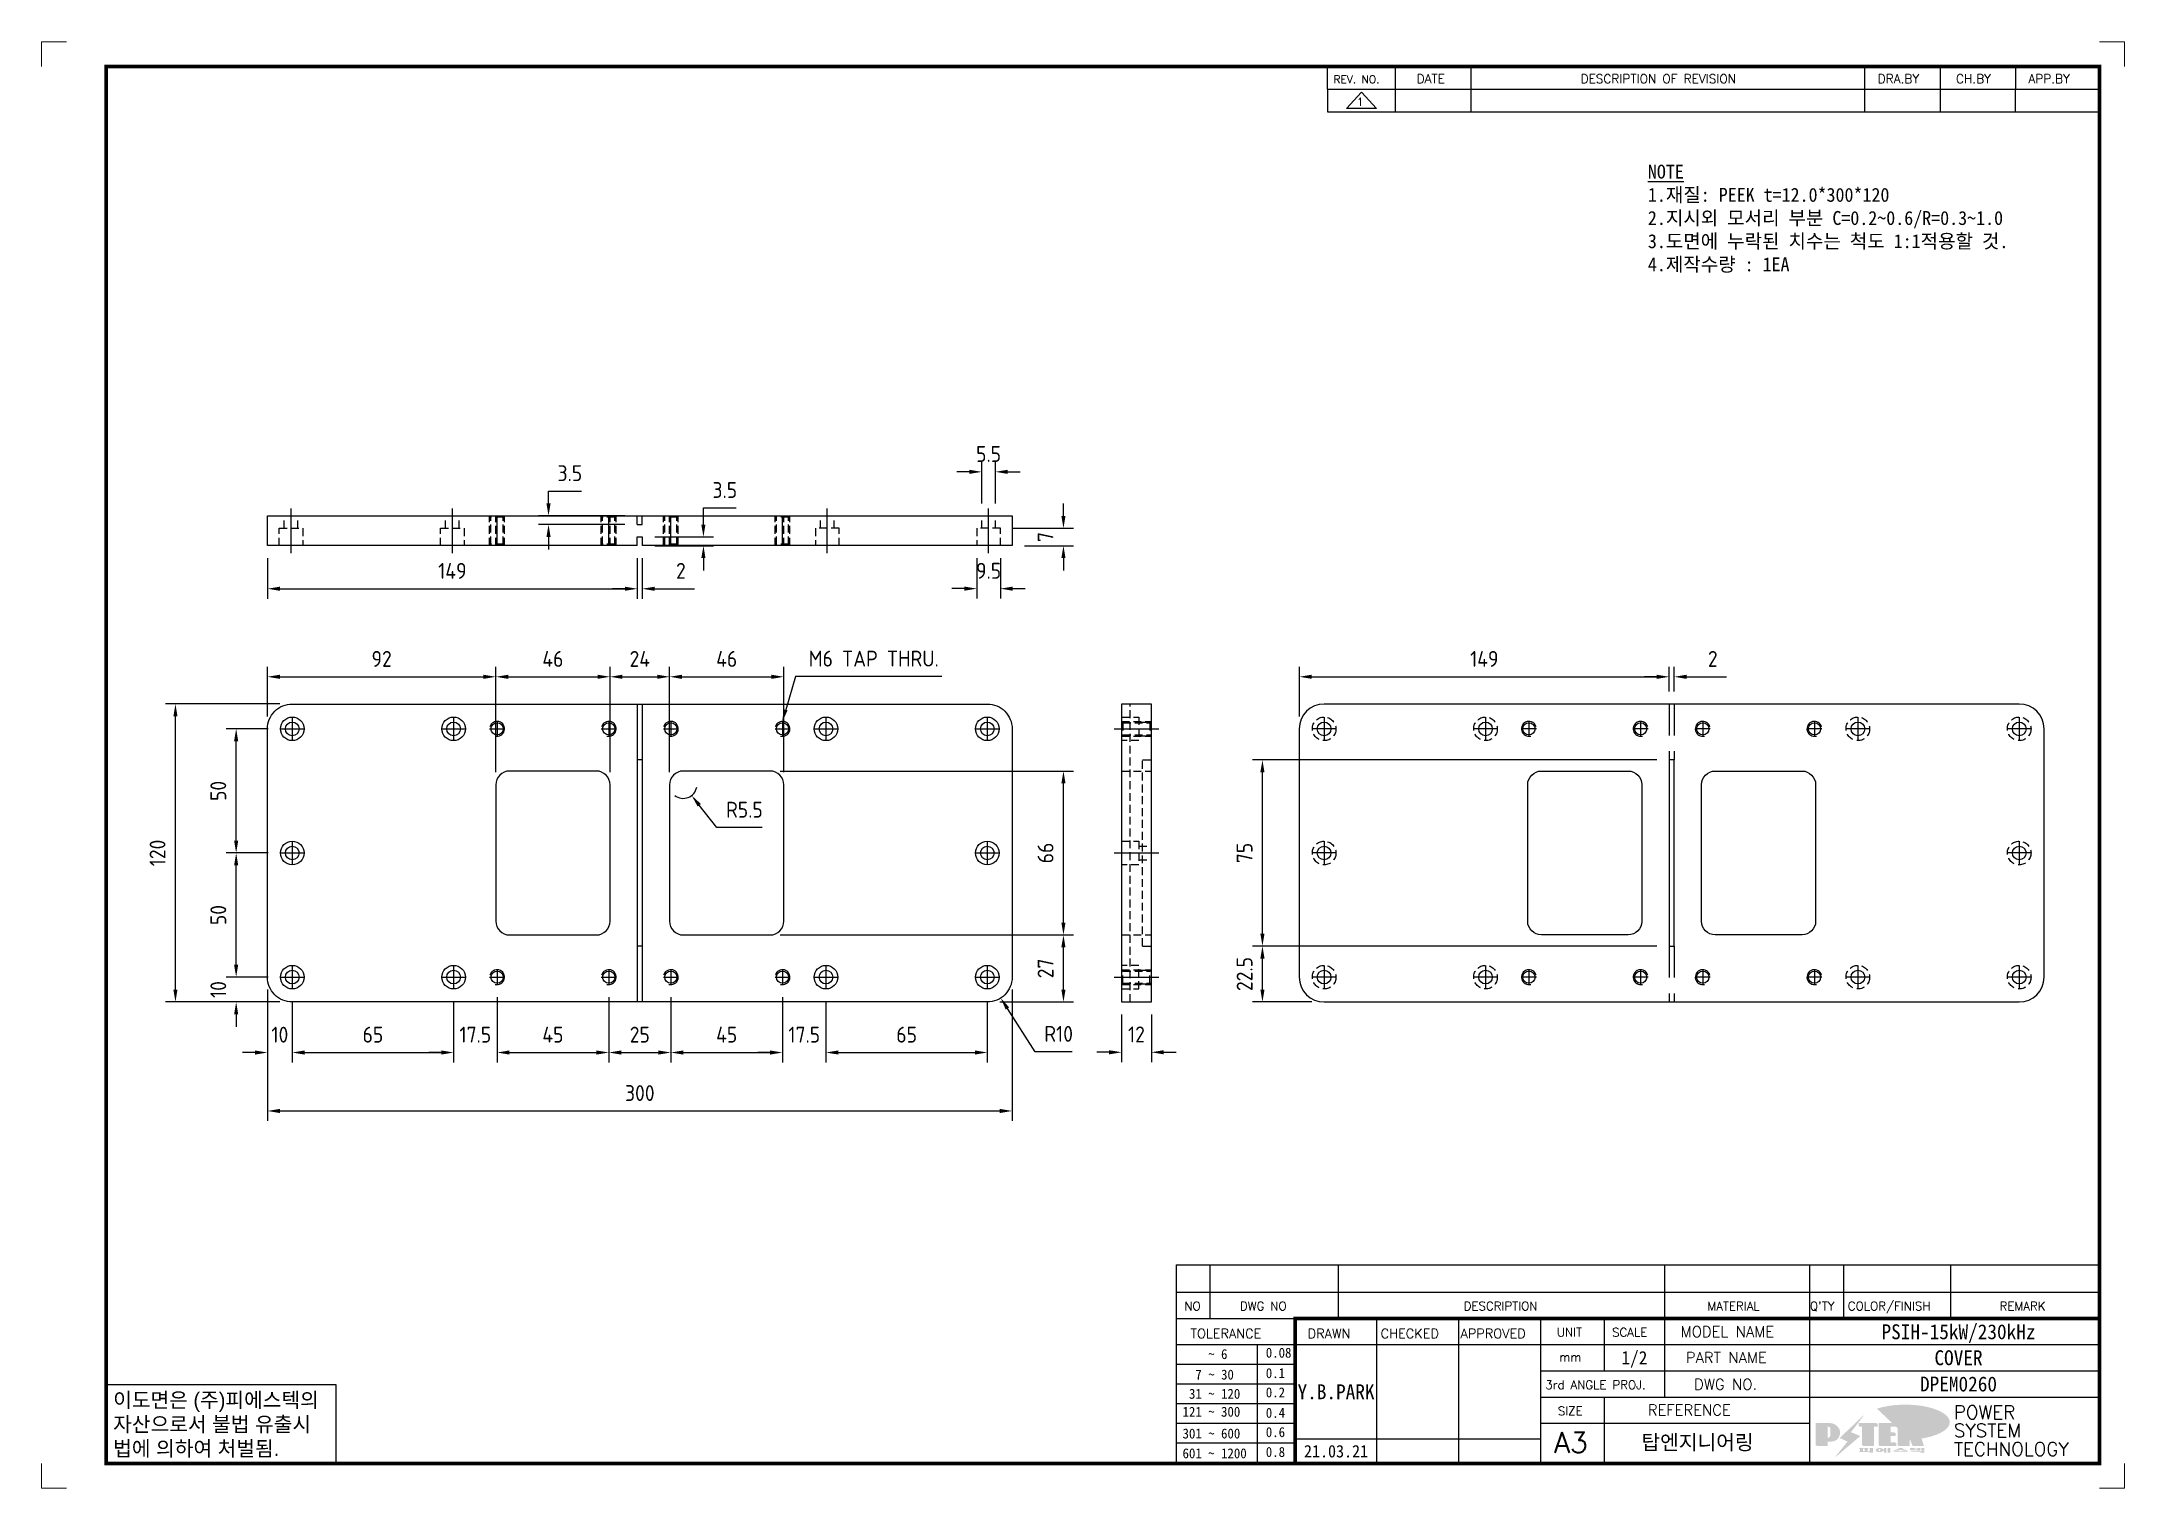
# Model space of a CAD drawing. Header units: millimetres. Extents: x -4251 to 2609, y -1673 to 4048.
# Drawn here: x 157 to 996, y -331 to 251 of the extents above; entities that cross this region are included whole.
import ezdxf
from ezdxf.enums import TextEntityAlignment as Align

# ---------------------------------------------------------------- set-up
doc = ezdxf.new("R2010")
doc.units = ezdxf.units.MM
for name, pattern in [('CENTER', [50.8, 31.75, -6.35, 6.35, -6.35]), ('HIDDEN2', [4.7625, 3.175, -1.5875]), ('HIDDENX2', [19.05, 12.7, -6.35])]:
    doc.linetypes.add(name, pattern=pattern)
for name, color, linetype in [('CENTER', 1, 'CENTER'), ('FORMAT-1', 7, 'Continuous'), ('line', 3, 'Continuous'), ('THIN', 3, 'Continuous')]:
    doc.layers.add(name, color=color, linetype=linetype)
doc.styles.add('h1', font='')
doc.styles.add('HAN', font='')
doc.styles.add('RC', font='simplex.shx')
doc.styles.add('ROMANT', font='simplex.shx')
doc.styles.add('RT', font='simplex.shx', dxfattribs={"oblique": 15})
doc.styles.get("Standard").update_dxf_attribs({"font": 'ISOCP.SHX', "bigfont": 'WHGTXT.SHX'})
doc.styles.get('h1').set_extended_font_data('New Gulim')
doc.styles.get('HAN').set_extended_font_data('GulimChe')
doc.dimstyles.new('PS-2', dxfattribs={"dimscale": 2, "dimtxt": 3.2, "dimasz": 2.5, "dimexe": 2, "dimexo": 2.5, "dimgap": 2, "dimtad": 1, "dimtoh": 1, "dimrnd": 0.05, "dimzin": 12, "dimdsep": 46, "dimtxsty": 'Standard', "dimcen": 0, "dimclrt": 2, "dimazin": 3, "dimtfac": 1, "dimtofl": 0, "dimtmove": 0, "dimatfit": 3, "dimfxl": 0, "dimtolj": 1, "dimtzin": 0, "dimarcsym": 0})

msp = doc.modelspace()

# ---------------------------------------------------------------- texts
at = {"color": 2, "insert": (803.9715, 201.7897, -0.0003), "char_height": 5.600191, "attachment_point": 1, "style": 'HAN'}
msp.add_mtext_dynamic_manual_height_columns('{\\LNOTE\\P}1.재질: PEEK t=12.0*300*120\\P2.지시외 모서리 부분 C=0.2~0.6/R=0.3~1.0\\P3.도면에 누락된 치수는 척도 1:1적용할 것.\\P{\\C1;4.제작수량 : 1EA}', width=794.617376, gutter_width=769.2954, heights=[449.7266], dxfattribs=at)

# ---------------------------------------------------------------- blocks, each defined once
blk = doc.blocks.new('*D757')
at = {"color": 0, "lineweight": -2}
for p, q in [((247.87, -130.4), (247.87, -159.76)), ((257.87, -135.15), (257.87, -159.76)), ((242.87, -155.76), (237.87, -155.76)), ((262.87, -155.76), (267.87, -155.76))]:
    blk.add_line(p, q, dxfattribs=at)
at = {"color": 0}
for points in [[(242.87, -154.92), (242.87, -156.59), (247.87, -155.76)], [(262.87, -154.92), (262.87, -156.59), (257.87, -155.76)]]:
    blk.add_solid(points, dxfattribs=at)
at = {"layer": 'DEFPOINTS', "color": 0}
for p in [(247.87, -125.4), (257.87, -130.15), (257.87, -155.76)]:
    blk.add_point(p, dxfattribs=at)
at = {"color": 2, "insert": (252.87, -148.56), "char_height": 6.4, "attachment_point": 5}
blk.add_mtext('\\A1;10', dxfattribs=at)
blk = doc.blocks.new('*D758')
at = {"color": 0, "lineweight": -2}
for p, q in [((257.87, -135.15), (257.87, -159.76)), ((322.87, -135.15), (322.87, -159.76)), ((262.87, -155.76), (317.87, -155.76))]:
    blk.add_line(p, q, dxfattribs=at)
at = {"color": 0}
for points in [[(262.87, -154.92), (262.87, -156.59), (257.87, -155.76)], [(317.87, -154.92), (317.87, -156.59), (322.87, -155.76)]]:
    blk.add_solid(points, dxfattribs=at)
at = {"layer": 'DEFPOINTS', "color": 0}
for p in [(257.87, -130.15), (322.87, -130.15), (322.87, -155.76)]:
    blk.add_point(p, dxfattribs=at)
at = {"color": 2, "insert": (290.37, -148.56), "char_height": 6.4, "attachment_point": 5}
blk.add_mtext('\\A1;65', dxfattribs=at)
blk = doc.blocks.new('*D759')
at = {"color": 0, "lineweight": -2}
for p, q in [((340.37, -133.4), (340.37, -159.76)), ((322.87, -135.15), (322.87, -159.76)), ((317.87, -155.76), (312.87, -155.76)), ((345.37, -155.76), (350.37, -155.76))]:
    blk.add_line(p, q, dxfattribs=at)
at = {"color": 0}
for points in [[(317.87, -154.92), (317.87, -156.59), (322.87, -155.76)], [(345.37, -154.92), (345.37, -156.59), (340.37, -155.76)]]:
    blk.add_solid(points, dxfattribs=at)
at = {"layer": 'DEFPOINTS', "color": 0}
for p in [(322.87, -130.15), (340.37, -128.4), (340.37, -155.76)]:
    blk.add_point(p, dxfattribs=at)
at = {"color": 2, "insert": (331.62, -148.56), "char_height": 6.4, "attachment_point": 5}
blk.add_mtext('\\A1;17.5', dxfattribs=at)
blk = doc.blocks.new('*D760')
at = {"color": 0, "lineweight": -2}
for p, q in [((340.37, -133.4), (340.37, -159.76)), ((385.37, -133.4), (385.37, -159.76)), ((345.37, -155.76), (380.37, -155.76))]:
    blk.add_line(p, q, dxfattribs=at)
at = {"color": 0}
for points in [[(345.37, -154.92), (345.37, -156.59), (340.37, -155.76)], [(380.37, -154.92), (380.37, -156.59), (385.37, -155.76)]]:
    blk.add_solid(points, dxfattribs=at)
at = {"layer": 'DEFPOINTS', "color": 0}
for p in [(340.37, -128.4), (385.37, -128.4), (385.37, -155.76)]:
    blk.add_point(p, dxfattribs=at)
at = {"color": 2, "insert": (362.87, -148.56), "char_height": 6.4, "attachment_point": 5}
blk.add_mtext('\\A1;45', dxfattribs=at)
blk = doc.blocks.new('*D761')
at = {"color": 0, "lineweight": -2}
for p, q in [((385.37, -133.4), (385.37, -159.76)), ((410.37, -133.4), (410.37, -159.76)), ((390.37, -155.76), (405.37, -155.76))]:
    blk.add_line(p, q, dxfattribs=at)
at = {"color": 0}
for points in [[(390.37, -154.92), (390.37, -156.59), (385.37, -155.76)], [(405.37, -154.92), (405.37, -156.59), (410.37, -155.76)]]:
    blk.add_solid(points, dxfattribs=at)
at = {"layer": 'DEFPOINTS', "color": 0}
for p in [(385.37, -128.4), (410.37, -128.4), (410.37, -155.76)]:
    blk.add_point(p, dxfattribs=at)
at = {"color": 2, "insert": (397.87, -148.55), "char_height": 6.4, "attachment_point": 5}
blk.add_mtext('\\A1;25', dxfattribs=at)
blk = doc.blocks.new('*D762')
at = {"color": 0, "lineweight": -2}
for p, q in [((410.37, -133.4), (410.37, -159.76)), ((455.37, -133.4), (455.37, -159.76)), ((415.37, -155.76), (450.37, -155.76))]:
    blk.add_line(p, q, dxfattribs=at)
at = {"color": 0}
for points in [[(415.37, -154.92), (415.37, -156.59), (410.37, -155.76)], [(450.37, -154.92), (450.37, -156.59), (455.37, -155.76)]]:
    blk.add_solid(points, dxfattribs=at)
at = {"layer": 'DEFPOINTS', "color": 0}
for p in [(410.37, -128.4), (455.37, -128.4), (455.37, -155.76)]:
    blk.add_point(p, dxfattribs=at)
at = {"color": 2, "insert": (432.87, -148.56), "char_height": 6.4, "attachment_point": 5}
blk.add_mtext('\\A1;45', dxfattribs=at)
blk = doc.blocks.new('*D763')
at = {"color": 0, "lineweight": -2}
for p, q in [((455.37, -133.4), (455.37, -159.76)), ((472.87, -135.15), (472.87, -159.76)), ((450.37, -155.76), (445.37, -155.76)), ((477.87, -155.76), (482.87, -155.76))]:
    blk.add_line(p, q, dxfattribs=at)
at = {"color": 0}
for points in [[(450.37, -154.92), (450.37, -156.59), (455.37, -155.76)], [(477.87, -154.92), (477.87, -156.59), (472.87, -155.76)]]:
    blk.add_solid(points, dxfattribs=at)
at = {"layer": 'DEFPOINTS', "color": 0}
for p in [(455.37, -128.4), (472.87, -130.15), (472.87, -155.76)]:
    blk.add_point(p, dxfattribs=at)
at = {"color": 2, "insert": (464.12, -148.56), "char_height": 6.4, "attachment_point": 5}
blk.add_mtext('\\A1;17.5', dxfattribs=at)
blk = doc.blocks.new('*D764')
at = {"color": 0, "lineweight": -2}
for p, q in [((472.87, -135.15), (472.87, -159.76)), ((537.87, -135.15), (537.87, -159.76)), ((477.87, -155.76), (532.87, -155.76))]:
    blk.add_line(p, q, dxfattribs=at)
at = {"color": 0}
for points in [[(477.87, -154.92), (477.87, -156.59), (472.87, -155.76)], [(532.87, -154.92), (532.87, -156.59), (537.87, -155.76)]]:
    blk.add_solid(points, dxfattribs=at)
at = {"layer": 'DEFPOINTS', "color": 0}
for p in [(472.87, -130.15), (537.87, -130.15), (537.87, -155.76)]:
    blk.add_point(p, dxfattribs=at)
at = {"color": 2, "insert": (505.37, -148.56), "char_height": 6.4, "attachment_point": 5}
blk.add_mtext('\\A1;65', dxfattribs=at)
blk = doc.blocks.new('*D765')
at = {"color": 0, "lineweight": -2}
for p, q in [((247.87, -130.4), (247.87, -183.29)), ((547.87, -130.4), (547.87, -183.29)), ((252.87, -179.29), (542.87, -179.29))]:
    blk.add_line(p, q, dxfattribs=at)
at = {"color": 0}
for points in [[(252.87, -178.46), (252.87, -180.13), (247.87, -179.29)], [(542.87, -178.46), (542.87, -180.13), (547.87, -179.29)]]:
    blk.add_solid(points, dxfattribs=at)
at = {"layer": 'DEFPOINTS', "color": 0}
for p in [(247.87, -125.4), (547.87, -125.4), (547.87, -179.29)]:
    blk.add_point(p, dxfattribs=at)
at = {"color": 2, "insert": (397.87, -172.09), "char_height": 6.4, "attachment_point": 5}
blk.add_mtext('\\A1;300', dxfattribs=at)
blk = doc.blocks.new('*D766')
at = {"color": 0, "lineweight": -2}
for p, q in [((235.27, -120.4), (235.27, -115.4)), ((248.12, -125.4), (231.27, -125.4)), ((252.87, -135.4), (231.27, -135.4)), ((235.27, -140.4), (235.27, -145.4))]:
    blk.add_line(p, q, dxfattribs=at)
at = {"color": 0}
for points in [[(234.43, -120.4), (236.1, -120.4), (235.27, -125.4)], [(234.43, -140.4), (236.1, -140.4), (235.27, -135.4)]]:
    blk.add_solid(points, dxfattribs=at)
at = {"layer": 'DEFPOINTS', "color": 0}
for p in [(235.27, -125.4), (253.12, -125.4), (257.87, -135.4)]:
    blk.add_point(p, dxfattribs=at)
at = {"color": 2, "insert": (228.07, -130.4), "char_height": 6.4, "attachment_point": 5, "rotation": 90}
blk.add_mtext('\\A1;10', dxfattribs=at)
blk = doc.blocks.new('*D767')
at = {"color": 0, "lineweight": -2}
for p, q in [((248.12, -75.4), (231.27, -75.4)), ((235.27, -120.4), (235.27, -80.4)), ((248.12, -125.4), (231.27, -125.4))]:
    blk.add_line(p, q, dxfattribs=at)
at = {"color": 0}
for points in [[(234.43, -80.4), (236.1, -80.4), (235.27, -75.4)], [(234.43, -120.4), (236.1, -120.4), (235.27, -125.4)]]:
    blk.add_solid(points, dxfattribs=at)
at = {"layer": 'DEFPOINTS', "color": 0}
for p in [(235.27, -75.4), (253.12, -75.4), (253.12, -125.4)]:
    blk.add_point(p, dxfattribs=at)
at = {"color": 2, "insert": (228.07, -100.4), "char_height": 6.4, "attachment_point": 5, "rotation": 90}
blk.add_mtext('\\A1;50', dxfattribs=at)
blk = doc.blocks.new('*D768')
at = {"color": 0, "lineweight": -2}
for p, q in [((248.12, -25.4), (231.27, -25.4)), ((235.27, -70.4), (235.27, -30.4)), ((248.12, -75.4), (231.27, -75.4))]:
    blk.add_line(p, q, dxfattribs=at)
at = {"color": 0}
for points in [[(234.43, -30.4), (236.1, -30.4), (235.27, -25.4)], [(234.43, -70.4), (236.1, -70.4), (235.27, -75.4)]]:
    blk.add_solid(points, dxfattribs=at)
at = {"layer": 'DEFPOINTS', "color": 0}
for p in [(235.27, -25.4), (253.12, -25.4), (253.12, -75.4)]:
    blk.add_point(p, dxfattribs=at)
at = {"color": 2, "insert": (228.07, -50.4), "char_height": 6.4, "attachment_point": 5, "rotation": 90}
blk.add_mtext('\\A1;50', dxfattribs=at)
blk = doc.blocks.new('*D769')
at = {"color": 0, "lineweight": -2}
for p, q in [((252.87, -15.4), (206.8, -15.4)), ((210.8, -130.4), (210.8, -20.4)), ((252.87, -135.4), (206.8, -135.4))]:
    blk.add_line(p, q, dxfattribs=at)
at = {"color": 0}
for points in [[(209.97, -20.4), (211.63, -20.4), (210.8, -15.4)], [(209.97, -130.4), (211.63, -130.4), (210.8, -135.4)]]:
    blk.add_solid(points, dxfattribs=at)
at = {"layer": 'DEFPOINTS', "color": 0}
for p in [(210.8, -15.4), (257.87, -15.4), (257.87, -135.4)]:
    blk.add_point(p, dxfattribs=at)
at = {"color": 2, "insert": (203.6, -75.4), "char_height": 6.4, "attachment_point": 5, "rotation": 90}
blk.add_mtext('\\A1;120', dxfattribs=at)
blk = doc.blocks.new('*D770')
at = {"color": 0, "lineweight": -2}
for p, q in [((247.87, -20.4), (247.87, -0.44)), ((252.87, -4.44), (334.87, -4.44)), ((339.87, -42.9), (339.87, -0.44))]:
    blk.add_line(p, q, dxfattribs=at)
at = {"color": 0}
for points in [[(252.87, -3.61), (252.87, -5.28), (247.87, -4.44)], [(334.87, -3.61), (334.87, -5.28), (339.87, -4.44)]]:
    blk.add_solid(points, dxfattribs=at)
at = {"layer": 'DEFPOINTS', "color": 0}
for p in [(339.87, -4.44), (247.87, -25.4), (339.87, -47.9)]:
    blk.add_point(p, dxfattribs=at)
at = {"color": 2, "insert": (293.87, 2.76), "char_height": 6.4, "attachment_point": 5}
blk.add_mtext('\\A1;92', dxfattribs=at)
blk = doc.blocks.new('*D771')
at = {"color": 0, "lineweight": -2}
for p, q in [((339.87, -42.9), (339.87, -0.44)), ((344.87, -4.44), (380.87, -4.44)), ((385.87, -42.9), (385.87, -0.44))]:
    blk.add_line(p, q, dxfattribs=at)
at = {"color": 0}
for points in [[(344.87, -3.61), (344.87, -5.28), (339.87, -4.44)], [(380.87, -3.61), (380.87, -5.28), (385.87, -4.44)]]:
    blk.add_solid(points, dxfattribs=at)
at = {"layer": 'DEFPOINTS', "color": 0}
for p in [(385.87, -4.44), (339.87, -47.9), (385.87, -47.9)]:
    blk.add_point(p, dxfattribs=at)
at = {"color": 2, "insert": (362.87, 2.76), "char_height": 6.4, "attachment_point": 5}
blk.add_mtext('\\A1;46', dxfattribs=at)
blk = doc.blocks.new('*D772')
at = {"color": 0, "lineweight": -2}
for p, q in [((385.87, -42.9), (385.87, -0.44)), ((390.87, -4.44), (404.87, -4.44)), ((409.87, -42.9), (409.87, -0.44))]:
    blk.add_line(p, q, dxfattribs=at)
at = {"color": 0}
for points in [[(390.87, -3.61), (390.87, -5.28), (385.87, -4.44)], [(404.87, -3.61), (404.87, -5.28), (409.87, -4.44)]]:
    blk.add_solid(points, dxfattribs=at)
at = {"layer": 'DEFPOINTS', "color": 0}
for p in [(409.87, -4.44), (385.87, -47.9), (409.87, -47.9)]:
    blk.add_point(p, dxfattribs=at)
at = {"color": 2, "insert": (397.87, 2.76), "char_height": 6.4, "attachment_point": 5}
blk.add_mtext('\\A1;24', dxfattribs=at)
blk = doc.blocks.new('*D773')
at = {"color": 0, "lineweight": -2}
for p, q in [((409.87, -42.9), (409.87, -0.44)), ((414.87, -4.44), (450.87, -4.44)), ((455.87, -42.9), (455.87, -0.44))]:
    blk.add_line(p, q, dxfattribs=at)
at = {"color": 0}
for points in [[(414.87, -3.61), (414.87, -5.28), (409.87, -4.44)], [(450.87, -3.61), (450.87, -5.28), (455.87, -4.44)]]:
    blk.add_solid(points, dxfattribs=at)
at = {"layer": 'DEFPOINTS', "color": 0}
for p in [(455.87, -4.44), (409.87, -47.9), (455.87, -47.9)]:
    blk.add_point(p, dxfattribs=at)
at = {"color": 2, "insert": (432.87, 2.76), "char_height": 6.4, "attachment_point": 5}
blk.add_mtext('\\A1;46', dxfattribs=at)
blk = doc.blocks.new('*D774')
at = {"color": 0, "lineweight": -2}
for p, q in [((454.37, -108.4), (572.53, -108.4)), ((568.53, -130.4), (568.53, -113.4)), ((542.87, -135.4), (572.53, -135.4))]:
    blk.add_line(p, q, dxfattribs=at)
at = {"color": 0}
for points in [[(567.69, -113.4), (569.36, -113.4), (568.53, -108.4)], [(567.69, -130.4), (569.36, -130.4), (568.53, -135.4)]]:
    blk.add_solid(points, dxfattribs=at)
at = {"layer": 'DEFPOINTS', "color": 0}
for p in [(449.37, -108.4), (568.53, -108.4), (537.87, -135.4)]:
    blk.add_point(p, dxfattribs=at)
at = {"color": 2, "insert": (561.33, -121.9), "char_height": 6.4, "attachment_point": 5, "rotation": 90}
blk.add_mtext('\\A1;27', dxfattribs=at)
blk = doc.blocks.new('*D775')
at = {"color": 0, "lineweight": -2}
for p, q in [((454.37, -42.4), (572.53, -42.4)), ((568.53, -103.4), (568.53, -47.4)), ((454.37, -108.4), (572.53, -108.4))]:
    blk.add_line(p, q, dxfattribs=at)
at = {"color": 0}
for points in [[(567.69, -47.4), (569.36, -47.4), (568.53, -42.4)], [(567.69, -103.4), (569.36, -103.4), (568.53, -108.4)]]:
    blk.add_solid(points, dxfattribs=at)
at = {"layer": 'DEFPOINTS', "color": 0}
for p in [(449.37, -42.4), (568.53, -42.4), (449.37, -108.4)]:
    blk.add_point(p, dxfattribs=at)
at = {"color": 2, "insert": (561.33, -75.4), "char_height": 6.4, "attachment_point": 5, "rotation": 90}
blk.add_mtext('\\A1;66', dxfattribs=at)
blk = doc.blocks.new('*D799')
at = {"color": 0, "lineweight": -2}
for p, q in [((591.94, -140.4), (591.94, -159.66)), ((603.94, -140.4), (603.94, -159.66)), ((586.94, -155.66), (581.94, -155.66)), ((608.94, -155.66), (613.94, -155.66))]:
    blk.add_line(p, q, dxfattribs=at)
at = {"color": 0}
for points in [[(586.94, -154.83), (586.94, -156.5), (591.94, -155.66)], [(608.94, -154.83), (608.94, -156.5), (603.94, -155.66)]]:
    blk.add_solid(points, dxfattribs=at)
at = {"layer": 'DEFPOINTS', "color": 0}
for p in [(591.94, -135.4), (603.94, -135.4), (591.94, -155.66)]:
    blk.add_point(p, dxfattribs=at)
at = {"color": 2, "insert": (597.94, -148.46), "char_height": 6.4, "attachment_point": 5}
blk.add_mtext('\\A1;12', dxfattribs=at)
blk = doc.blocks.new('*D776')
at = {"color": 0, "lineweight": -2}
for p, q in [((460.61, -4.33), (456.64, -17.73)), ((519.59, -4.33), (460.61, -4.33))]:
    blk.add_line(p, q, dxfattribs=at)
at = {"color": 0}
blk.add_solid([(455.84, -17.5), (457.44, -17.97), (455.22, -22.53)], dxfattribs=at)
at = {"layer": 'DEFPOINTS', "color": 0}
for p in [(455.22, -22.53), (453.52, -28.28)]:
    blk.add_point(p, dxfattribs=at)
at = {"color": 2, "insert": (492.1, 2.87), "char_height": 6.4, "attachment_point": 5}
blk.add_mtext('\\A1;M6 TAP THRU.', dxfattribs=at)
blk = doc.blocks.new('*D777')
at = {"color": 0, "lineweight": -2}
for p, q in [((557.15, -155.44), (545.97, -138.03)), ((572.04, -155.44), (557.15, -155.44))]:
    blk.add_line(p, q, dxfattribs=at)
at = {"color": 0}
blk.add_solid([(546.67, -137.58), (545.27, -138.48), (543.27, -133.82)], dxfattribs=at)
at = {"layer": 'DEFPOINTS', "color": 0}
for p in [(537.87, -125.4), (543.27, -133.82)]:
    blk.add_point(p, dxfattribs=at)
at = {"color": 2, "insert": (566.59, -148.24), "char_height": 6.4, "attachment_point": 5}
blk.add_mtext('\\A1;R10', dxfattribs=at)
blk = doc.blocks.new('*D778')
at = {"color": 0, "lineweight": -2}
for p, q in [((533.62, 43.36), (533.62, 27.05)), ((543.12, 43.36), (543.12, 27.05)), ((528.62, 31.05), (523.62, 31.05)), ((548.12, 31.05), (553.12, 31.05))]:
    blk.add_line(p, q, dxfattribs=at)
at = {"color": 0}
for points in [[(528.62, 31.89), (528.62, 30.22), (533.62, 31.05)], [(548.12, 31.89), (548.12, 30.22), (543.12, 31.05)]]:
    blk.add_solid(points, dxfattribs=at)
at = {"layer": 'DEFPOINTS', "color": 0}
for p in [(533.62, 48.36), (543.12, 48.36), (543.12, 31.05)]:
    blk.add_point(p, dxfattribs=at)
at = {"color": 2, "insert": (538.37, 38.25), "char_height": 6.4, "attachment_point": 5}
blk.add_mtext('\\A1;9.5', dxfattribs=at)
blk = doc.blocks.new('*D779')
at = {"color": 0, "lineweight": -2}
for p, q in [((530.62, 78.09), (525.62, 78.09)), ((535.62, 65.36), (535.62, 82.09)), ((541.12, 65.36), (541.12, 82.09)), ((546.12, 78.09), (551.12, 78.09))]:
    blk.add_line(p, q, dxfattribs=at)
at = {"color": 0}
for points in [[(530.62, 78.93), (530.62, 77.26), (535.62, 78.09)], [(546.12, 78.93), (546.12, 77.26), (541.12, 78.09)]]:
    blk.add_solid(points, dxfattribs=at)
at = {"layer": 'DEFPOINTS', "color": 0}
for p in [(541.12, 78.09), (535.62, 60.36), (541.12, 60.36)]:
    blk.add_point(p, dxfattribs=at)
at = {"color": 2, "insert": (538.37, 85.29), "char_height": 6.4, "attachment_point": 5}
blk.add_mtext('\\A1;5.5', dxfattribs=at)
blk = doc.blocks.new('*D780')
at = {"color": 0, "lineweight": -2}
for p, q in [((568.53, 60.36), (568.53, 65.36)), ((548.12, 55.36), (572.53, 55.36)), ((552.87, 48.36), (572.53, 48.36)), ((568.53, 43.36), (568.53, 38.36))]:
    blk.add_line(p, q, dxfattribs=at)
at = {"color": 0}
for points in [[(567.69, 60.36), (569.36, 60.36), (568.53, 55.36)], [(567.69, 43.36), (569.36, 43.36), (568.53, 48.36)]]:
    blk.add_solid(points, dxfattribs=at)
at = {"layer": 'DEFPOINTS', "color": 0}
for p in [(543.12, 55.36), (568.53, 55.36), (547.87, 48.36)]:
    blk.add_point(p, dxfattribs=at)
at = {"color": 2, "insert": (561.33, 51.86), "char_height": 6.4, "attachment_point": 5, "rotation": 90}
blk.add_mtext('\\A1;7', dxfattribs=at)
blk = doc.blocks.new('A$C366F0EA6')
at = {"color": 11}
for p, q in [((149, 60), (149, -60)), ((151, 60), (151, -60))]:
    blk.add_line(p, q, dxfattribs=at)
at = {"color": 2, "linetype": 'HIDDENX2'}
for p, q in [((151, 37.5), (149, 37.5)), ((151, -37.5), (149, -37.5))]:
    blk.add_line(p, q, dxfattribs=at)
at = {"color": 11}
for points in [[(290, -60), (10, -60, -0.414214), (0, -50), (0, 50, -0.414214), (10, 60), (290, 60, -0.414214), (300, 50), (300, -50, -0.414214)], [(97.5, -33), (132.5, -33, 0.414214), (138, -27.5), (138, 27.5, 0.414214), (132.5, 33), (97.5, 33, 0.414214), (92, 27.5), (92, -27.5, 0.414214)], [(167.5, -33), (202.5, -33, 0.414214), (208, -27.5), (208, 27.5, 0.414214), (202.5, 33), (167.5, 33, 0.414214), (162, 27.5), (162, -27.5, 0.414214)]]:
    blk.add_lwpolyline(points, format="xyb", close=True, dxfattribs=at)
for centre, radius in [((10, 50), 4.75), ((10, 50), 2.75), ((75, 50), 4.75), ((75, 50), 2.75), ((225, 50), 4.75), ((225, 50), 2.75), ((290, 50), 4.75), ((290, 50), 2.75), ((10, 0), 4.75), ((10, 0), 2.75), ((290, 0), 4.75), ((290, 0), 2.75), ((10, -50), 4.75), ((10, -50), 2.75), ((75, -50), 4.75), ((75, -50), 2.75), ((225, -50), 4.75), ((225, -50), 2.75), ((290, -50), 4.75), ((290, -50), 2.75)]:
    blk.add_circle(centre, radius, dxfattribs=at)
for centre in [(92.5, 50), (137.5, 50), (162.5, 50), (207.5, 50), (92.5, -50), (137.5, -50), (162.5, -50), (207.5, -50)]:
    blk.add_circle(centre, 2.46)
at = {"layer": 'CENTER'}
for p, q in [((10, 54.75), (10, 45.25)), ((75, 54.75), (75, 45.25)), ((92.5, 53), (92.5, 47)), ((137.5, 53), (137.5, 47)), ((162.5, 53), (162.5, 47)), ((207.5, 53), (207.5, 47)), ((225, 54.75), (225, 45.25)), ((290, 54.75), (290, 45.25)), ((5.25, 50), (14.75, 50)), ((70.25, 50), (79.75, 50)), ((89.5, 50), (95.5, 50)), ((134.5, 50), (140.5, 50)), ((159.5, 50), (165.5, 50)), ((204.5, 50), (210.5, 50)), ((220.25, 50), (229.75, 50)), ((285.25, 50), (294.75, 50)), ((5.25, 0), (14.75, 0)), ((10, 4.75), (10, -4.75)), ((285.25, 0), (294.75, 0)), ((290, 4.75), (290, -4.75)), ((5.25, -50), (14.75, -50)), ((10, -45.25), (10, -54.75)), ((70.25, -50), (79.75, -50)), ((75, -45.25), (75, -54.75)), ((89.5, -50), (95.5, -50)), ((92.5, -47), (92.5, -53)), ((134.5, -50), (140.5, -50)), ((137.5, -47), (137.5, -53)), ((159.5, -50), (165.5, -50)), ((162.5, -47), (162.5, -53)), ((204.5, -50), (210.5, -50)), ((207.5, -47), (207.5, -53)), ((220.25, -50), (229.75, -50)), ((225, -45.25), (225, -54.75)), ((285.25, -50), (294.75, -50)), ((290, -45.25), (290, -54.75))]:
    blk.add_line(p, q, dxfattribs=at)
at = {"layer": 'THIN'}
for centre in [(92.5, 50), (137.5, 50), (162.5, 50), (207.5, 50), (92.5, -50), (137.5, -50), (162.5, -50), (207.5, -50)]:
    blk.add_arc(centre, 3, 255, 165, dxfattribs=at)
blk = doc.blocks.new('*D807')
at = {"color": 0, "lineweight": -2}
for p, q in [((428.84, -65.17), (421.83, -56.18)), ((447.18, -65.17), (428.84, -65.17))]:
    blk.add_line(p, q, dxfattribs=at)
blk.add_arc((415.37, -47.9), 5.5, 232.08707, 349.63439, dxfattribs=at)
at = {"color": 0}
blk.add_solid([(422.48, -55.67), (421.17, -56.69), (418.75, -52.24)], dxfattribs=at)
at = {"layer": 'DEFPOINTS', "color": 0}
for p in [(415.37, -47.9), (418.75, -52.24)]:
    blk.add_point(p, dxfattribs=at)
at = {"color": 2, "insert": (440.01, -57.97), "char_height": 6.4, "attachment_point": 5}
blk.add_mtext('\\A1;R5.5', dxfattribs=at)
blk = doc.blocks.new('A$C64EC0FDF')
at = {"color": 2, "linetype": 'HIDDEN2'}
for p, q in [((-293.25, -5), (-293.25, 0)), ((-287.75, -5), (-287.75, 0)), ((-228.25, -5), (-228.25, 0)), ((-222.75, -5), (-222.75, 0)), ((-210.5, -12), (-210.5, 0)), ((-208, -12), (-208, 0)), ((-204.5, -12), (-204.5, 0)), ((-165.5, -12), (-165.5, 0)), ((-162, -12), (-162, 0)), ((-159.5, -12), (-159.5, 0)), ((-151, -3.5), (-151, 0)), ((-149, -3.5), (-149, 0)), ((-140.5, -12), (-140.5, 0)), ((-138, -12), (-138, 0)), ((-134.5, -12), (-134.5, 0)), ((-95.5, -12), (-95.5, 0)), ((-92, -12), (-92, 0)), ((-89.5, -12), (-89.5, 0)), ((-77.25, -5), (-77.25, 0)), ((-71.75, -5), (-71.75, 0)), ((-12.25, -5), (-12.25, 0)), ((-6.75, -5), (-6.75, 0)), ((-209.96, -11.46), (-209.96, -0.54)), ((-205.04, -11.46), (-205.04, -0.54)), ((-164.96, -11.46), (-164.96, -0.54)), ((-160.04, -11.46), (-160.04, -0.54)), ((-151, -3.5), (-149, -3.5)), ((-139.96, -11.46), (-139.96, -0.54)), ((-135.04, -11.46), (-135.04, -0.54)), ((-94.96, -11.46), (-94.96, -0.54)), ((-90.04, -11.46), (-90.04, -0.54))]:
    blk.add_line(p, q, dxfattribs=at)
at = {"color": 11}
for p, q in [((-151, -12), (-151, -8.5)), ((-151, -8.5), (-149, -8.5)), ((-149, -8.5), (-149, -12))]:
    blk.add_line(p, q, dxfattribs=at)
blk.add_lwpolyline([(-151, -12), (-300, -12), (-300, 0), (0, 0), (0, -12), (-149, -12)], dxfattribs=at)
at = {"color": 2, "linetype": 'HIDDEN2'}
for points in [[(-204.5, 0), (-205.04, -0.54), (-209.96, -0.54), (-210.5, 0)], [(-159.5, 0), (-160.04, -0.54), (-164.96, -0.54), (-165.5, 0)], [(-134.5, 0), (-135.04, -0.54), (-139.96, -0.54), (-140.5, 0)], [(-89.5, 0), (-90.04, -0.54), (-94.96, -0.54), (-95.5, 0)], [(-295.25, -12), (-295.25, -5), (-285.75, -5), (-285.75, -12)], [(-230.25, -12), (-230.25, -5), (-220.75, -5), (-220.75, -12)], [(-69.75, -12), (-69.75, -5), (-79.25, -5), (-79.25, -12)], [(-4.75, -12), (-4.75, -5), (-14.25, -5), (-14.25, -12)], [(-204.5, -12), (-205.04, -11.46), (-209.96, -11.46), (-210.5, -12)], [(-159.5, -12), (-160.04, -11.46), (-164.96, -11.46), (-165.5, -12)], [(-134.5, -12), (-135.04, -11.46), (-139.96, -11.46), (-140.5, -12)], [(-89.5, -12), (-90.04, -11.46), (-94.96, -11.46), (-95.5, -12)]]:
    blk.add_lwpolyline(points, dxfattribs=at)
at = {"layer": 'CENTER'}
for p, q in [((-290.5, -15), (-290.5, 3)), ((-225.5, -15), (-225.5, 3)), ((-207.5, -12), (-207.5, 0)), ((-162.5, -12), (-162.5, 0)), ((-137.5, -12), (-137.5, 0)), ((-92.5, -12), (-92.5, 0)), ((-74.5, -15), (-74.5, 3)), ((-9.5, -15), (-9.5, 3))]:
    blk.add_line(p, q, dxfattribs=at)
blk = doc.blocks.new('*D808')
at = {"color": 0, "lineweight": -2}
for p, q in [((247.87, 43.36), (247.87, 27.01)), ((396.87, 43.36), (396.87, 27.01)), ((252.87, 31.01), (391.87, 31.01))]:
    blk.add_line(p, q, dxfattribs=at)
at = {"color": 0}
for points in [[(252.87, 31.84), (252.87, 30.18), (247.87, 31.01)], [(391.87, 31.84), (391.87, 30.18), (396.87, 31.01)]]:
    blk.add_solid(points, dxfattribs=at)
at = {"layer": 'DEFPOINTS', "color": 0}
for p in [(247.87, 48.36), (396.87, 48.36), (396.87, 31.01)]:
    blk.add_point(p, dxfattribs=at)
at = {"color": 2, "insert": (322.37, 38.21), "char_height": 6.4, "attachment_point": 5}
blk.add_mtext('\\A1;149', dxfattribs=at)
blk = doc.blocks.new('*D809')
at = {"color": 0, "lineweight": -2}
for p, q in [((396.87, 43.36), (396.87, 27.01)), ((398.87, 43.36), (398.87, 27.01)), ((391.87, 31.01), (386.87, 31.01)), ((403.87, 31.01), (419.97, 31.01))]:
    blk.add_line(p, q, dxfattribs=at)
at = {"color": 0}
for points in [[(391.87, 31.84), (391.87, 30.18), (396.87, 31.01)], [(403.87, 31.84), (403.87, 30.18), (398.87, 31.01)]]:
    blk.add_solid(points, dxfattribs=at)
at = {"layer": 'DEFPOINTS', "color": 0}
for p in [(396.87, 48.36), (398.87, 48.36), (398.87, 31.01)]:
    blk.add_point(p, dxfattribs=at)
at = {"color": 2, "insert": (414.42, 38.21), "char_height": 6.4, "attachment_point": 5}
blk.add_mtext('\\A1;2', dxfattribs=at)
blk = doc.blocks.new('*D810')
at = {"color": 0, "lineweight": -2}
for p, q in [((423.5, 56.86), (423.5, 63.58)), ((423.5, 63.58), (436.72, 63.58)), ((403.87, 51.86), (427.5, 51.86)), ((403.87, 48.36), (427.5, 48.36)), ((423.5, 43.36), (423.5, 38.36))]:
    blk.add_line(p, q, dxfattribs=at)
at = {"color": 0}
for points in [[(422.66, 56.86), (424.33, 56.86), (423.5, 51.86)], [(422.66, 43.36), (424.33, 43.36), (423.5, 48.36)]]:
    blk.add_solid(points, dxfattribs=at)
at = {"layer": 'DEFPOINTS', "color": 0}
for p in [(398.87, 51.86), (423.5, 51.86), (398.87, 48.36)]:
    blk.add_point(p, dxfattribs=at)
at = {"color": 2, "insert": (432.11, 70.78), "char_height": 6.4, "attachment_point": 5}
blk.add_mtext('\\A1;3.5', dxfattribs=at)
blk = doc.blocks.new('re3')
at = {"color": 180}
for p, q in [((0, 0), (0, -4.55)), ((6.87, -0.64), (3.86, -3.91)), ((9.88, -3.91), (3.86, -3.91)), ((6.87, -0.64), (9.88, -3.91)), ((13.74, -4.55), (13.74, 0)), ((28.97, -4.55), (28.97, 0)), ((108.25, -4.55), (108.25, 0)), ((123.49, -4.55), (123.49, 0)), ((138.64, -4.55), (138.64, 0)), ((0, -4.55), (155.53, -4.55))]:
    blk.add_line(p, q, dxfattribs=at)
at = {"color": 2, "style": 'RC', "oblique": 15}
blk.add_attdef('REV.NO', text='', height=1.56, dxfattribs=at).set_placement((6.59, -2.56), align=Align.MIDDLE_CENTER)
blk.add_attdef('-1', text='', height=1.56, dxfattribs=at).set_placement((9.37, -1.66), align=Align.MIDDLE_LEFT)
at = {"color": 2, "style": 'HAN'}
for tag, p in [('REV.-DATE', (21.36, -2.28)), ('DRA.BY', (115.87, -2.28)), ('CH.BY', (131.07, -2.28)), ('APP.BY', (147.09, -2.28))]:
    blk.add_attdef(tag, text='', height=2.5, dxfattribs=at).set_placement(p, align=Align.MIDDLE_CENTER)
blk.add_attdef('DESCRIPTION-OF-REVISION', text='', height=2.5, dxfattribs=at).set_placement((31.61, -2.28), align=Align.MIDDLE_LEFT)
blk = doc.blocks.new('no3')
at = {"color": 180}
for p, q in [((0, 5.5), (0, 0)), ((0, 5.5), (186, 5.5)), ((6.79, 5.5), (6.79, 0)), ((32.74, 0.11), (32.74, 5.5)), ((98.4, 5.5), (98.4, 0)), ((127.61, 5.5), (127.61, 0)), ((134.43, 5.5), (134.43, 0)), ((155.98, 5.5), (155.98, 0))]:
    blk.add_line(p, q, dxfattribs=at)
at = {"color": 2, "style": 'HAN'}
for tag, p in [('PART-NO', (19.76, 2.75)), ('MATERIAL', (111.38, 2.75)), ("Q'TY", (131.02, 2.75)), ('COLOR/FINISH', (145.2, 2.75)), ('REMARK', (170.76, 2.75))]:
    blk.add_attdef(tag, text='', height=2.9, dxfattribs=at).set_placement(p, align=Align.MIDDLE_CENTER)
blk.add_attdef('DESCRIPTION', text='', height=2.9, dxfattribs=at).set_placement((34.51, 2.75), align=Align.MIDDLE_LEFT)
at = {"color": 2, "style": 'RT', "oblique": 15}
blk.add_attdef('NO', text='', height=1.74, dxfattribs=at).set_placement((3.38, 2.51), align=Align.MIDDLE_CENTER)
blk = doc.blocks.new('t3')
for p, q in [((0, 15.88), (46.25, 15.88)), ((0, 15.88), (0, 0)), ((46.25, 15.88), (46.25, 0)), ((0, 0), (46.25, 0))]:
    blk.add_line(p, q)
at = {"color": 1, "style": 'h1'}
for s, p in [('이도면은 (주)피에스텍의', (1.4, 11.29)), ('자산으로서 불법 유출시', (1.4, 6.41)), ('법에 의하여 처벌됨.', (1.4, 1.52))]:
    blk.add_text(s, height=3, dxfattribs=at).set_placement(p)
blk = doc.blocks.new('new LOGO')
at = {"layer": 'line'}
h = blk.add_hatch(color=1, dxfattribs=at)
h.paths.add_polyline_path([(41.5, 16.4), (54.3, 16.4, 1), (54.3, 82.9), (0, 82.9), (0, -0.1), (41.5, -0.1)])
h.paths.add_polyline_path([(41.5, 27.9), (41.5, 71.9), (43.6, 71.9, -0.414214), (54.6, 60.9), (54.6, 38.9, -0.414214), (43.6, 27.9)], flags=16)
h.paths.add_polyline_path([(214.7, 71.9), (227.5, 71.9), (227.5, 82.9), (159.7, 82.9), (159.7, 71.9), (172.5, 71.9), (172.5, -0.1), (214.7, -0.1)])
h.paths.add_polyline_path([(276, 37.4), (294.8, 37.4), (294.8, 49.1), (276, 49.1), (276, 71.9), (294.8, 71.9), (294.8, 82.9), (234.5, 82.9), (234.5, -0.1), (297, -0.1), (297, 10.9), (276, 10.9)])
h.paths.add_polyline_path([(347.2, 35.2), (359.7, -0.1), (400.5, -0.1), (379.6, 66.8), (399.7, 82.9), (380.6, 82.9), (347.2, 61.6), (347.2, 82.9), (305.5, 82.9), (305.5, -0.1), (347.2, -0.1)])
h = blk.add_hatch(color=250, dxfattribs=at)
h.paths.add_polyline_path([(44.5, 69.4), (46.6, 69.4, -0.129793), (52, 68, 0.221832), (43.6, 71.9), (41.5, 71.9), (41.5, 27.9), (43.6, 27.9, 0.02048), (44.5, 28)], flags=17)
h.paths.add_polyline_path([(44.5, 13.9), (57.3, 13.9, 0.72362), (77.1, 73.9, -0.679777), (54.3, 16.4), (41.5, 16.4), (41.5, -0.1), (3, -0.1), (3, -2.6), (44.5, -2.6)])
h.paths.add_polyline_path([(117.9, 14.2), (71.5, -44.4), (77.1, -39.6), (120.8, 15.6), (92, 28.9), (173.3, 106), (177.5, 111.4), (89.1, 27.6)])
h.paths.add_polyline_path([(162.7, 71.9), (162.7, 69.4), (172.5, 69.4), (172.5, 71.9)], flags=17)
h.paths.add_polyline_path([(217.7, 69.4), (230.5, 69.4), (230.5, 80.4), (227.5, 80.4), (227.5, 71.9), (214.7, 71.9), (214.7, -0.1), (175.5, -0.1), (175.5, -2.6), (217.7, -2.6)])
h.paths.add_polyline_path([(297.8, 46.6), (294.8, 46.6), (294.8, 37.4), (276, 37.4), (276, 10.9), (279, 10.9), (279, 34.9), (297.8, 34.9)])
h.paths.add_polyline_path([(300, 8.4), (297, 8.4), (297, -0.1), (237.5, -0.1), (237.5, -2.6), (300, -2.6)])
h.paths.add_polyline_path([(297.8, 80.4), (294.8, 80.4), (294.8, 71.9), (276, 71.9), (276, 49.1), (279, 49.1), (279, 69.4), (297.8, 69.4)])
h.paths.add_polyline_path([(350.2, 80.4), (347.2, 80.4), (347.2, 61.6), (350.2, 63.5)])
h.paths.add_polyline_path([(350.2, 26.7), (347.2, 35.2), (347.2, -0.1), (308.5, -0.1), (308.5, -2.6), (350.2, -2.6)])
h.paths.add_polyline_path([(402.7, 80.4), (396.5, 80.4), (379.6, 66.8), (400.5, -0.1), (361.8, -0.1), (362.7, -2.6), (403.5, -2.6), (382.6, 64.3)])
blk.add_hatch(color=5, dxfattribs=at).paths.add_polyline_path([(166.3, 35), (131, 49), (180.4, 112.7), (92, 28.9), (120.8, 15.6), (74.4, -43)])
h = blk.add_hatch(color=253, dxfattribs=at)
edge = h.paths.add_edge_path()
edge.add_ellipse((333.9, 86.4), major_axis=(-165.9, 0), ratio=0.39426, start_angle=111.51268, end_angle=334.46902)
edge.add_ellipse((314.1, 81.2), major_axis=(-153.7, 0), ratio=0.40699, start_angle=121.30662, end_angle=327.74369, ccw=False)
edge.add_line((394, 27.8), (394.7, 25.6))
h = blk.add_hatch(color=250, dxfattribs=at)
edge = h.paths.add_edge_path()
edge.add_ellipse((237.8, -17.6), major_axis=(-14.3, 0), ratio=0.526336, start_angle=192.2456, end_angle=269.07481)
edge.add_line((238.1, -10.1), (237.6, -10.1))
edge.add_ellipse((237.8, -17.6), major_axis=(-14.3, 0), ratio=0.526336, start_angle=270.92519, end_angle=449.07481)
edge.add_line((237.6, -25.1), (238.1, -25.1))
edge.add_ellipse((237.8, -17.6), major_axis=(-14.3, 0), ratio=0.526336, start_angle=450.92519, end_angle=527.7544)
edge.add_line((251.7, -19.2), (254.1, -19.2))
edge.add_line((254.1, -19.2), (254.1, -27.1))
edge.add_line((254.1, -27.1), (263.1, -27.1))
edge.add_line((263.1, -27.1), (263.1, -10.1))
edge.add_line((263.1, -10.1), (254.1, -10.1))
edge.add_line((254.1, -10.1), (254.1, -16))
edge.add_line((254.1, -16), (251.7, -16))
h.paths.add_polyline_path([(241, -16.4), (241, -18.7, -1), (234.4, -18.7), (234.4, -16.4, -1)], flags=16)
h.paths.add_polyline_path([(278.2, -10.1), (268.1, -10.1), (268.1, -27.1), (278.2, -27.1)])
h.paths.add_polyline_path([(310.3, -10.1), (310.3, -11.1, -0.157169), (289.3, -17.5), (294, -19.9, 0.128407), (316.3, -15.9, 0.128407), (338.6, -19.9), (343.3, -17.5, -0.157169), (322.2, -11.1), (322.2, -10.1)])
h.paths.add_polyline_path([(342.1, -25.1), (342.1, -22.3), (290.4, -22.3), (290.4, -25.1)])
h.paths.add_polyline_path([(352, -10.1), (352, -16.2, 0.414214), (354, -18.2), (378.7, -18.2), (378.7, -19.6), (390.2, -19.6), (390.2, -10.1), (378.7, -10.1), (378.7, -13.6), (374.7, -13.6), (374.7, -15.1), (378.7, -15.1), (378.7, -16.2), (364.7, -16.2), (364.7, -15.1), (371.2, -15.1), (371.2, -13.6), (364.7, -13.6), (364.7, -12.6), (374.7, -12.6), (374.7, -10.1)])
h.paths.add_polyline_path([(393.8, -10.1), (393.8, -19.6), (405, -19.6), (405, -10.1)])
h.paths.add_polyline_path([(405, -27.1), (405, -20.9), (356.8, -20.9), (356.8, -23), (391.8, -23), (391.8, -27.1)])
h.paths.add_polyline_path([(200.4, -10.1), (200.4, -22.3), (193.2, -22.3), (193.2, -12.6), (196.6, -12.6), (196.6, -10.1), (161, -10.1), (161, -12.6), (164.5, -12.6), (164.5, -22.3), (161, -22.3), (161, -25.1), (200.4, -25.1), (200.4, -27.1), (213.9, -27.1), (213.9, -10.1)])
h.paths.add_polyline_path([(182, -12.6), (175.6, -12.6), (175.6, -22.3), (182, -22.3)], flags=17)
blk = doc.blocks.new('format-3')
at = {"color": 3, "lineweight": 9}
for p, q in [((0, 286.3), (0, 291.3)), ((5, 291.3), (0, 291.3)), ((414.5, 291.3), (419.5, 291.3)), ((419.5, 286.3), (419.5, 291.3)), ((0, 5), (0, 0)), ((419.5, 5), (419.5, 0)), ((5, 0), (0, 0)), ((414.5, 0), (419.5, 0))]:
    blk.add_line(p, q, dxfattribs=at)
at = {"color": 180}
for p, q in [((258.97, 281.75), (258.97, 286.3)), ((272.71, 281.75), (272.71, 286.3)), ((287.94, 281.75), (287.94, 286.3)), ((367.22, 281.75), (367.22, 286.3)), ((382.45, 281.75), (382.45, 286.3)), ((397.61, 281.75), (397.61, 286.3)), ((258.97, 281.75), (414.5, 281.75)), ((228.5, 39.49), (228.5, 5)), ((228.5, 39.49), (414.5, 39.49)), ((235.29, 39.49), (235.29, 34.21)), ((261.24, 34.21), (261.24, 39.49)), ((326.9, 39.49), (326.9, 34.21)), ((356.11, 39.49), (356.11, 34.21)), ((362.93, 39.49), (362.93, 34.21)), ((384.48, 39.49), (384.48, 34.21)), ((228.5, 34.21), (252.48, 34.21)), ((268.96, 5), (268.96, 34.21)), ((285.45, 5), (285.45, 34.21)), ((301.94, 5), (301.94, 34.21)), ((314.72, 34.21), (314.72, 23.65)), ((326.9, 34.21), (326.9, 18.37)), ((356.11, 34.21), (356.11, 5)), ((228.5, 28.93), (252.48, 28.93)), ((244.89, 5.23), (244.89, 28.93)), ((252.48, 28.93), (414.5, 28.93)), ((228.5, 24.98), (252.48, 24.98)), ((228.5, 21.03), (252.48, 21.03)), ((301.94, 23.65), (414.5, 23.65)), ((228.5, 17.08), (252.48, 17.08)), ((301.94, 18.37), (414.5, 18.37)), ((314.72, 18.37), (314.72, 5)), ((228.5, 13.13), (252.48, 13.13)), ((301.94, 13.09), (356.11, 13.09)), ((228.5, 9.18), (252.48, 9.18)), ((252.48, 9.95), (301.94, 9.95))]:
    blk.add_line(p, q, dxfattribs=at)
at = {"const_width": 0.7}
blk.add_lwpolyline([(252.48, 5), (252.48, 34.21), (414.5, 34.21)], dxfattribs=at)
at = {"layer": 'FORMAT-1', "const_width": 0.7}
blk.add_lwpolyline([(13, 5), (13, 286.3), (414.5, 286.3), (414.5, 5)], close=True, dxfattribs=at)
blk.add_blockref('t3', (13, 5))
at = {"xscale": 0.05400000000000027, "yscale": 0.05400000000000027, "zscale": 0.05400000000000027}
blk.add_blockref('new LOGO', (357.35, 8.65), dxfattribs=at)
at = {"color": 2}
for s, height, style, p in [('REV. NO.', 1.56, 'RC', (260.23, 282.95)), ('DATE', 1.788, 'RC', (276.95, 282.94)), ('DESCRIPTION OF REVISION', 1.7875, 'RC', (309.98, 282.94)), ('DRA.BY', 1.788, 'RC', (369.83, 282.94)), ('CH.BY', 1.788, 'RC', (385.59, 282.94)), ('APP.BY', 1.788, 'RC', (400.18, 282.94)), ('COLOR/FINISH', 1.7424, 'RC', (363.8, 35.83)), ('NO', 1.742, 'RC', (230.16, 35.83)), ('DWG NO', 1.742, 'RC', (241.36, 35.83)), ('DESCRIPTION', 1.7424, 'RC', (286.43, 35.83)), ('MATERIAL', 1.742, 'RC', (335.52, 35.83)), ("Q'TY", 1.742, 'RC', (356.17, 35.83)), ('REMARK', 1.742, 'RC', (394.37, 35.83)), (' TOLERANCE', 1.9, 'RC', (230.11, 30.22)), ('DRAWN', 1.9, 'RC', (255, 30.22)), ('CHECKED', 1.9, 'RC', (269.71, 30.22)), ('APPROVED', 1.9, 'RC', (285.8, 30.22)), ('UNIT', 1.742, 'RC', (305.19, 30.55)), ('SCALE', 1.742, 'RC', (316.32, 30.55)), ('MODEL NAME', 2.178, 'RC', (330.12, 30.46)), ('    ~ 6', 2, 'HAN', (229.8, 26.03)), ('0.08', 2, 'HAN', (246.57, 26.31)), ('mm', 1.742, 'RC', (305.67, 25.56)), ('PART NAME', 2.178, 'RC', (331.17, 25.24)), ('  7 ~ 30', 2, 'HAN', (229.8, 21.91)), ('0.1', 2, 'HAN', (246.57, 22.2)), ('3rd ANGLE PROJ.', 1.7424, 'RC', (302.87, 19.97)), ('DWG NO.', 2.178, 'RC', (332.84, 19.85)), (' 31 ~ 120', 2, 'HAN', (229.8, 18.04)), ('0.2', 2, 'HAN', (246.57, 18.32)), ('REFERENCE', 2.178, 'RC', (323.52, 14.69)), ('121 ~ 300', 2, 'HAN', (229.8, 14.42)), ('0.4', 2, 'HAN', (246.57, 14.2)), ('SIZE', 1.742, 'RC', (305.39, 14.71)), ('301 ~ 600', 2, 'HAN', (229.8, 10.04)), ('0.6', 2, 'HAN', (246.57, 10.32)), ('601 ~ 1200', 2, 'HAN', (229.8, 6.05)), ('0.8', 2, 'HAN', (246.57, 6.33))]:
    blk.add_text(s, height=height, dxfattribs=dict(at, style=style)).set_placement(p)
at = {"style": 'ROMANT'}
for s, p in [('SYSTEM', (385.15, 10.31)), ('POWER', (385.15, 13.96)), ('TECHNOLOGY', (385.15, 6.56))]:
    blk.add_text(s, height=2.7, dxfattribs=at).set_placement(p)
at = {"color": 2, "lineweight": 25, "style": 'RC'}
blk.add_text('A3', height=4.182, dxfattribs=at).set_placement((304.61, 7.14))
at = {"style": 'HAN'}
for tag, height, p in [('MODEL-NAME', 3, (386.1, 31.53)), ('SCALE', 2.7, (320.81, 26.29)), ('PART-NAME', 3, (386.1, 26.29)), ('CH-BY', 3, (277.21, 19.44)), ('DWG-NO', 3, (386.1, 21.01)), ('DRA-BY', 3, (260.72, 19.44)), ('APP-BY', 3, (293.7, 19.44)), ('DRA-DATE', 2.5, (260.72, 7.47)), ('CH-DATE', 2.5, (277.21, 7.47)), ('APP-DATE', 2.5, (293.7, 7.47)), ('관련업체', 3, (333.52, 9.26))]:
    blk.add_attdef(tag, text='', height=height, dxfattribs=at).set_placement(p, align=Align.MIDDLE_CENTER)
blk = doc.blocks.new('*D909')
at = {"color": 0, "lineweight": -2}
for p, q in [((663.56, -20.4), (663.56, -0.44)), ((668.56, -4.44), (807.56, -4.44)), ((812.56, -10.4), (812.56, -0.44))]:
    blk.add_line(p, q, dxfattribs=at)
at = {"color": 0}
for points in [[(668.56, -3.61), (668.56, -5.28), (663.56, -4.44)], [(807.56, -3.61), (807.56, -5.28), (812.56, -4.44)]]:
    blk.add_solid(points, dxfattribs=at)
at = {"layer": 'DEFPOINTS', "color": 0}
for p in [(812.56, -4.44), (812.56, -15.4), (663.56, -25.4)]:
    blk.add_point(p, dxfattribs=at)
at = {"color": 2, "insert": (738.06, 2.76), "char_height": 6.4, "attachment_point": 5}
blk.add_mtext('\\A1;149', dxfattribs=at)
blk = doc.blocks.new('*D910')
at = {"color": 0, "lineweight": -2}
for p, q in [((807.56, -112.9), (644.7, -112.9)), ((648.7, -130.4), (648.7, -117.9)), ((668.56, -135.4), (644.7, -135.4))]:
    blk.add_line(p, q, dxfattribs=at)
at = {"color": 0}
for points in [[(647.86, -117.9), (649.53, -117.9), (648.7, -112.9)], [(647.86, -130.4), (649.53, -130.4), (648.7, -135.4)]]:
    blk.add_solid(points, dxfattribs=at)
at = {"layer": 'DEFPOINTS', "color": 0}
for p in [(648.7, -112.9), (812.56, -112.9), (673.56, -135.4)]:
    blk.add_point(p, dxfattribs=at)
at = {"color": 2, "insert": (641.5, -124.15), "char_height": 6.4, "attachment_point": 5, "rotation": 90}
blk.add_mtext('\\A1;22.5', dxfattribs=at)
blk = doc.blocks.new('*D911')
at = {"color": 0, "lineweight": -2}
for p, q in [((807.56, -37.9), (644.7, -37.9)), ((648.7, -107.9), (648.7, -42.9)), ((807.56, -112.9), (644.7, -112.9))]:
    blk.add_line(p, q, dxfattribs=at)
at = {"color": 0}
for points in [[(647.86, -42.9), (649.53, -42.9), (648.7, -37.9)], [(647.86, -107.9), (649.53, -107.9), (648.7, -112.9)]]:
    blk.add_solid(points, dxfattribs=at)
at = {"layer": 'DEFPOINTS', "color": 0}
for p in [(648.7, -37.9), (812.56, -37.9), (812.56, -112.9)]:
    blk.add_point(p, dxfattribs=at)
at = {"color": 2, "insert": (641.5, -75.4), "char_height": 6.4, "attachment_point": 5, "rotation": 90}
blk.add_mtext('\\A1;75', dxfattribs=at)
blk = doc.blocks.new('*D912')
at = {"color": 0, "lineweight": -2}
for p, q in [((807.56, -4.44), (802.56, -4.44)), ((812.56, -10.4), (812.56, -0.44)), ((814.56, -10.4), (814.56, -0.44)), ((819.56, -4.44), (835.66, -4.44))]:
    blk.add_line(p, q, dxfattribs=at)
at = {"color": 0}
for points in [[(807.56, -3.61), (807.56, -5.28), (812.56, -4.44)], [(819.56, -3.61), (819.56, -5.28), (814.56, -4.44)]]:
    blk.add_solid(points, dxfattribs=at)
at = {"layer": 'DEFPOINTS', "color": 0}
for p in [(814.56, -4.44), (812.56, -15.4), (814.56, -15.4)]:
    blk.add_point(p, dxfattribs=at)
at = {"color": 2, "insert": (830.11, 2.76), "char_height": 6.4, "attachment_point": 5}
blk.add_mtext('\\A1;2', dxfattribs=at)
blk = doc.blocks.new('*D913')
at = {"color": 0, "lineweight": -2}
for p, q in [((361.1, 65.36), (361.1, 70.36)), ((361.1, 70.36), (374.32, 70.36)), ((391.87, 60.36), (357.1, 60.36)), ((391.87, 56.86), (357.1, 56.86)), ((361.1, 51.86), (361.1, 46.86))]:
    blk.add_line(p, q, dxfattribs=at)
at = {"color": 0}
for points in [[(360.26, 65.36), (361.93, 65.36), (361.1, 60.36)], [(360.26, 51.86), (361.93, 51.86), (361.1, 56.86)]]:
    blk.add_solid(points, dxfattribs=at)
at = {"layer": 'DEFPOINTS', "color": 0}
for p in [(361.1, 60.36), (396.87, 60.36), (396.87, 56.86)]:
    blk.add_point(p, dxfattribs=at)
at = {"color": 2, "insert": (369.71, 77.56), "char_height": 6.4, "attachment_point": 5}
blk.add_mtext('\\A1;3.5', dxfattribs=at)

# ---------------------------------------------------------------- dimensions: what is measured, and where the dimension line sits
for base, p1, p2, picture, middle in [((541.1173, 78.0926), (535.6173, 60.3632), (541.1173, 60.3632), '*D779', (538.3673, 78.0926)), ((543.1173, 31.0537), (533.6173, 48.3632), (543.1173, 48.3632), '*D778', (538.3673, 31.0537)), ((257.8673, -155.755), (247.8673, -125.404), (257.8673, -130.154), '*D757', (252.8673, -155.755)), ((547.8673, -179.2928), (247.8673, -125.404), (547.8673, -125.404), '*D765', (397.8673, -179.2928)), ((340.3673, -155.755), (322.8673, -130.154), (340.3673, -128.404), '*D759', (331.6173, -155.755)), ((472.8673, -155.755), (455.3673, -128.404), (472.8673, -130.154), '*D763', (464.1173, -155.755)), ((591.9393, -155.6639), (603.9393, -135.404), (591.9393, -135.404), '*D799', (597.9393, -155.6639))]:
    dim = msp.add_linear_dim(base=base, p1=p1, p2=p2, dimstyle='PS-2')
    dim.commit()
    dim.dimension.update_dxf_attribs({"geometry": picture, "text_midpoint": middle, "dimtype": 160})
for base, p1, p2, picture, middle in [((361.0957, 60.3632), (396.8673, 56.8632), (396.8673, 60.3632), '*D913', (369.7083, 77.5632)), ((235.2654, -25.404), (253.1173, -75.404), (253.1173, -25.404), '*D768', (228.0654, -50.404)), ((648.6959, -37.904), (812.5578, -112.904), (812.5578, -37.904), '*D911', (641.4959, -75.404)), ((568.5265, -42.404), (449.3673, -108.404), (449.3673, -42.404), '*D775', (561.3265, -75.404)), ((235.2654, -75.404), (253.1173, -125.404), (253.1173, -75.404), '*D767', (228.0654, -100.404)), ((568.5265, -108.404), (537.8673, -135.404), (449.3673, -108.404), '*D774', (561.3259, -121.904))]:
    dim = msp.add_linear_dim(base=base, p1=p1, p2=p2, angle=90, dimstyle='PS-2')
    dim.commit()
    dim.dimension.update_dxf_attribs({"geometry": picture, "text_midpoint": middle})
for base, p1, p2, picture, middle in [((423.4965, 51.8632), (398.8673, 48.3632), (398.8673, 51.8632), '*D810', (432.109, 63.5772)), ((568.5265, 55.3632), (547.8673, 48.3632), (543.1173, 55.3632), '*D780', (568.5265, 51.8632)), ((210.8009, -15.404), (257.8673, -135.404), (257.8673, -15.404), '*D769', (210.8009, -75.404)), ((235.2654, -125.404), (257.8673, -135.404), (253.1173, -125.404), '*D766', (235.2654, -130.404)), ((648.6959, -112.904), (673.5578, -135.404), (812.5578, -112.904), '*D910', (648.6959, -124.154))]:
    dim = msp.add_linear_dim(base=base, p1=p1, p2=p2, angle=90, dimstyle='PS-2')
    dim.commit()
    dim.dimension.update_dxf_attribs({"geometry": picture, "text_midpoint": middle, "dimtype": 160})
for base, p1, p2, picture, middle in [((396.8673, 31.0086), (247.8673, 48.3632), (396.8673, 48.3632), '*D808', (322.3673, 38.2086)), ((398.8673, 31.0086), (396.8673, 48.3632), (398.8673, 48.3632), '*D809', (414.4208, 38.2092)), ((339.8673, -4.4445), (247.8673, -25.404), (339.8673, -47.904), '*D770', (293.8673, 2.7576)), ((385.8673, -4.4445), (339.8673, -47.904), (385.8673, -47.904), '*D771', (362.8673, 2.7555)), ((409.8673, -4.4445), (385.8673, -47.904), (409.8673, -47.904), '*D772', (397.8673, 2.7561)), ((455.8673, -4.4445), (409.8673, -47.904), (455.8673, -47.904), '*D773', (432.8673, 2.7555)), ((812.5578, -4.4445), (663.5578, -25.404), (812.5578, -15.404), '*D909', (738.0578, 2.7555)), ((814.5578, -4.4445), (812.5578, -15.404), (814.5578, -15.404), '*D912', (830.1113, 2.7561)), ((322.8673, -155.755), (257.8673, -130.154), (322.8673, -130.154), '*D758', (290.3673, -148.555)), ((385.3673, -155.755), (340.3673, -128.404), (385.3673, -128.404), '*D760', (362.8673, -148.555)), ((410.3673, -155.755), (385.3673, -128.404), (410.3673, -128.404), '*D761', (397.8673, -148.5544)), ((455.3673, -155.755), (410.3673, -128.404), (455.3673, -128.404), '*D762', (432.8673, -148.555)), ((537.8673, -155.755), (472.8673, -130.154), (537.8673, -130.154), '*D764', (505.3673, -148.555))]:
    dim = msp.add_linear_dim(base=base, p1=p1, p2=p2, dimstyle='PS-2')
    dim.commit()
    dim.dimension.update_dxf_attribs({"geometry": picture, "text_midpoint": middle})
dim = msp.add_diameter_dim_2p(p1=(453.516, -28.2806), p2=(455.2186, -22.5273), text='M6 TAP THRU.', dimstyle='PS-2')
dim.commit()
dim.dimension.update_dxf_attribs({"geometry": '*D776', "text_midpoint": (492.0985, -4.3258), "dimtype": 163})
dim = msp.add_radius_dim(center=(415.3673, -47.904), mpoint=(418.7508, -52.2401), dimstyle='PS-2')
dim.commit()
dim.dimension.update_dxf_attribs({"geometry": '*D807', "text_midpoint": (440.0122, -57.9697)})
dim = msp.add_radius_dim(center=(537.8673, -125.404), mpoint=(543.2699, -133.819), dimstyle='PS-2')
dim.commit()
dim.dimension.update_dxf_attribs({"geometry": '*D777', "text_midpoint": (566.5941, -155.4412), "dimtype": 164})

# ---------------------------------------------------------------- linework, layer by layer
at = {"color": 2, "linetype": 'HIDDEN2'}
for p, q in [((595.4393, -135.404), (595.4393, -15.404)), ((598.9393, -22.654), (603.9393, -22.654)), ((598.9393, -28.154), (603.9393, -28.154)), ((600.4393, -112.904), (600.4393, -37.904)), ((600.4393, -37.904), (603.9393, -37.904)), ((591.9393, -42.404), (603.9393, -42.404)), ((598.9393, -72.654), (603.9393, -72.654)), ((598.9393, -78.154), (603.9393, -78.154)), ((591.9393, -108.404), (603.9393, -108.404)), ((600.4393, -112.904), (603.9393, -112.904)), ((598.9393, -122.654), (603.9393, -122.654)), ((598.9393, -128.154), (603.9393, -128.154))]:
    msp.add_line(p, q, dxfattribs=at)
at = {"color": 2, "linetype": 'HIDDENX2'}
for p, q in [((812.5578, -15.404), (812.5578, -37.904)), ((814.5578, -15.404), (814.5578, -37.904)), ((812.5578, -112.904), (812.5578, -135.404)), ((814.5578, -112.904), (814.5578, -135.404))]:
    msp.add_line(p, q, dxfattribs=at)
at = {"color": 250, "linetype": 'HIDDEN2'}
for p, q in [((591.9393, -22.404), (603.9393, -22.404)), ((592.4806, -22.9452), (603.398, -22.9452)), ((591.9393, -28.404), (603.9393, -28.404)), ((592.4806, -27.8627), (603.398, -27.8627)), ((591.9393, -122.404), (603.9393, -122.404)), ((592.4806, -122.9452), (603.398, -122.9452)), ((591.9393, -128.404), (603.9393, -128.404)), ((592.4806, -127.8627), (603.398, -127.8627))]:
    msp.add_line(p, q, dxfattribs=at)
at = {"color": 11}
for points in [[(603.9393, -135.404), (603.9393, -15.404), (591.9393, -15.404), (591.9393, -135.404)], [(812.5578, -112.904), (814.5578, -112.904), (814.5578, -37.904), (812.5578, -37.904)]]:
    msp.add_lwpolyline(points, close=True, dxfattribs=at)
for points in [[(673.5578, -135.404), (953.5578, -135.404, 0.41421356), (963.5578, -125.404), (963.5578, -25.404, 0.41421356), (953.5578, -15.404), (673.5578, -15.404, 0.41421356), (663.5578, -25.404), (663.5578, -125.404, 0.41421356)], [(796.0578, -108.404), (761.0578, -108.404, -0.41421356), (755.5578, -102.904), (755.5578, -47.904, -0.41421356), (761.0578, -42.404), (796.0578, -42.404, -0.41421356), (801.5578, -47.904), (801.5578, -102.904, -0.41421356)], [(866.0578, -108.404), (831.0578, -108.404, -0.41421356), (825.5578, -102.904), (825.5578, -47.904, -0.41421356), (831.0578, -42.404), (866.0578, -42.404, -0.41421356), (871.5578, -47.904), (871.5578, -102.904, -0.41421356)]]:
    msp.add_lwpolyline(points, format="xyb", close=True, dxfattribs=at)
at = {"color": 2, "linetype": 'HIDDEN2'}
for points in [[(591.9393, -20.654), (598.9393, -20.654), (598.9393, -30.154), (591.9393, -30.154)], [(591.9393, -70.654), (598.9393, -70.654), (598.9393, -80.154), (591.9393, -80.154)], [(591.9393, -130.154), (598.9393, -130.154), (598.9393, -120.654), (591.9393, -120.654)]]:
    msp.add_lwpolyline(points, dxfattribs=at)
at = {"color": 250, "linetype": 'HIDDEN2'}
for points in [[(591.9393, -22.404), (592.4806, -22.9452), (592.4806, -27.8627), (591.9393, -28.404)], [(603.9393, -22.404), (603.398, -22.9452), (603.398, -27.8627), (603.9393, -28.404)], [(591.9393, -128.404), (592.4806, -127.8627), (592.4806, -122.9452), (591.9393, -122.404)], [(603.9393, -128.404), (603.398, -127.8627), (603.398, -122.9452), (603.9393, -122.404)]]:
    msp.add_lwpolyline(points, dxfattribs=at)
at = {"color": 2, "linetype": 'HIDDEN2'}
for centre in [(673.5578, -25.404), (738.5578, -25.404), (888.5578, -25.404), (953.5578, -25.404), (673.5578, -75.404), (953.5578, -75.404), (673.5578, -125.404), (738.5578, -125.404), (888.5578, -125.404), (953.5578, -125.404)]:
    msp.add_circle(centre, 4.75, dxfattribs=at)
at = {"color": 11}
for centre in [(673.5578, -25.404), (738.5578, -25.404), (888.5578, -25.404), (953.5578, -25.404), (673.5578, -75.404), (953.5578, -75.404), (673.5578, -125.404), (738.5578, -125.404), (888.5578, -125.404), (953.5578, -125.404)]:
    msp.add_circle(centre, 2.75, dxfattribs=at)
for centre in [(756.0578, -25.404), (801.0578, -25.404), (826.0578, -25.404), (871.0578, -25.404), (756.0578, -125.404), (801.0578, -125.404), (826.0578, -125.404), (871.0578, -125.404)]:
    msp.add_circle(centre, 2.4587)
at = {"layer": 'CENTER'}
for p, q in [((673.5578, -20.654), (673.5578, -30.154)), ((738.5578, -20.654), (738.5578, -30.154)), ((756.0578, -22.404), (756.0578, -28.404)), ((801.0578, -22.404), (801.0578, -28.404)), ((826.0578, -22.404), (826.0578, -28.404)), ((871.0578, -22.404), (871.0578, -28.404)), ((888.5578, -20.654), (888.5578, -30.154)), ((953.5578, -20.654), (953.5578, -30.154)), ((588.9393, -25.404), (606.9393, -25.404)), ((591.9393, -25.404), (603.9393, -25.404)), ((678.3078, -25.404), (668.8078, -25.404)), ((743.3078, -25.404), (733.8078, -25.404)), ((759.0578, -25.404), (753.0578, -25.404)), ((804.0578, -25.404), (798.0578, -25.404)), ((829.0578, -25.404), (823.0578, -25.404)), ((874.0578, -25.404), (868.0578, -25.404)), ((893.3078, -25.404), (883.8078, -25.404)), ((958.3078, -25.404), (948.8078, -25.404)), ((588.9393, -75.404), (606.9393, -75.404)), ((678.3078, -75.404), (668.8078, -75.404)), ((673.5578, -70.654), (673.5578, -80.154)), ((958.3078, -75.404), (948.8078, -75.404)), ((953.5578, -70.654), (953.5578, -80.154)), ((588.9393, -125.404), (606.9393, -125.404)), ((591.9393, -125.404), (603.9393, -125.404)), ((678.3078, -125.404), (668.8078, -125.404)), ((673.5578, -120.654), (673.5578, -130.154)), ((743.3078, -125.404), (733.8078, -125.404)), ((738.5578, -120.654), (738.5578, -130.154)), ((759.0578, -125.404), (753.0578, -125.404)), ((756.0578, -122.404), (756.0578, -128.404)), ((804.0578, -125.404), (798.0578, -125.404)), ((801.0578, -122.404), (801.0578, -128.404)), ((829.0578, -125.404), (823.0578, -125.404)), ((826.0578, -122.404), (826.0578, -128.404)), ((874.0578, -125.404), (868.0578, -125.404)), ((871.0578, -122.404), (871.0578, -128.404)), ((893.3078, -125.404), (883.8078, -125.404)), ((888.5578, -120.654), (888.5578, -130.154)), ((958.3078, -125.404), (948.8078, -125.404)), ((953.5578, -120.654), (953.5578, -130.154))]:
    msp.add_line(p, q, dxfattribs=at)
at = {"layer": 'THIN'}
for centre in [(756.0578, -25.404), (801.0578, -25.404), (826.0578, -25.404), (871.0578, -25.404), (756.0578, -125.404), (801.0578, -125.404), (826.0578, -125.404), (871.0578, -125.404)]:
    msp.add_arc(centre, 3, 15, 285, dxfattribs=at)

# ---------------------------------------------------------------- block references
ref = msp.add_blockref('format-3', (156.9105, -331.2667, 0), dxfattribs=dict(xscale=2, yscale=2, zscale=2))
ref.add_attrib('DRA-DATE', '21.03.21', dxfattribs={"height": 5, "style": 'HAN'}).set_placement((678.3505, -316.3167, 0), align=Align.MIDDLE_CENTER)
ref.add_attrib('DRA-BY', 'Y.B.PARK', dxfattribs={"height": 6, "style": 'HAN'}).set_placement((678.3505, -292.3825, 0), align=Align.MIDDLE_CENTER)
ref.add_attrib('MODEL-NAME', 'PSIH-15kW/230kHz', dxfattribs={"lineweight": 35, "height": 6, "style": 'HAN'}).set_placement((929.1014, -268.2165, 0), align=Align.MIDDLE_CENTER)
ref.add_attrib('PART-NAME', 'COVER', dxfattribs={"lineweight": 35, "height": 6, "style": 'HAN'}).set_placement((929.1014, -278.6782, 0), align=Align.MIDDLE_CENTER)
ref.add_attrib('PART-NO', 'DPEM0260', dxfattribs={"lineweight": 35, "height": 6, "style": 'HAN'}).set_placement((929.1014, -289.2382, 0), align=Align.MIDDLE_CENTER)
ref.add_attrib('SCALE', '1/2', dxfattribs={"height": 5.4, "style": 'HAN'}).set_placement((798.5267, -278.6782, 0), align=Align.MIDDLE_CENTER)
ref.add_attrib('관련업체', '탑엔지니어링', dxfattribs={"height": 6, "style": 'HAN'}).set_placement((823.9571, -312.7413, 0), align=Align.MIDDLE_CENTER)
ref = msp.add_blockref('re3', (674.8421, 232.2333, 0), dxfattribs=dict(xscale=2, yscale=2, zscale=2))
ref.add_attrib('REV.NO', '1', dxfattribs={"color": 2, "height": 3.12, "style": 'RC'}).set_placement((688.0189, 227.1187, 0), align=Align.MIDDLE_CENTER)
for name, p in [('A$C64EC0FDF', (547.8673, 60.3632)), ('A$C366F0EA6', (247.8673, -75.404))]:
    msp.add_blockref(name, p)
at = {"xscale": 2, "yscale": 2, "zscale": 2}
msp.add_blockref('no3', (613.9105, -252.2782, 0), dxfattribs=at)

msp.set_redraw_order([(e.dxf.handle, doc.entitydb.next_handle()) for e in msp.query("TEXT MTEXT ATTDEF DIMENSION ARC_DIMENSION")])  # texts and dimensions are drawn at this point

doc.saveas('drawing.dxf')
